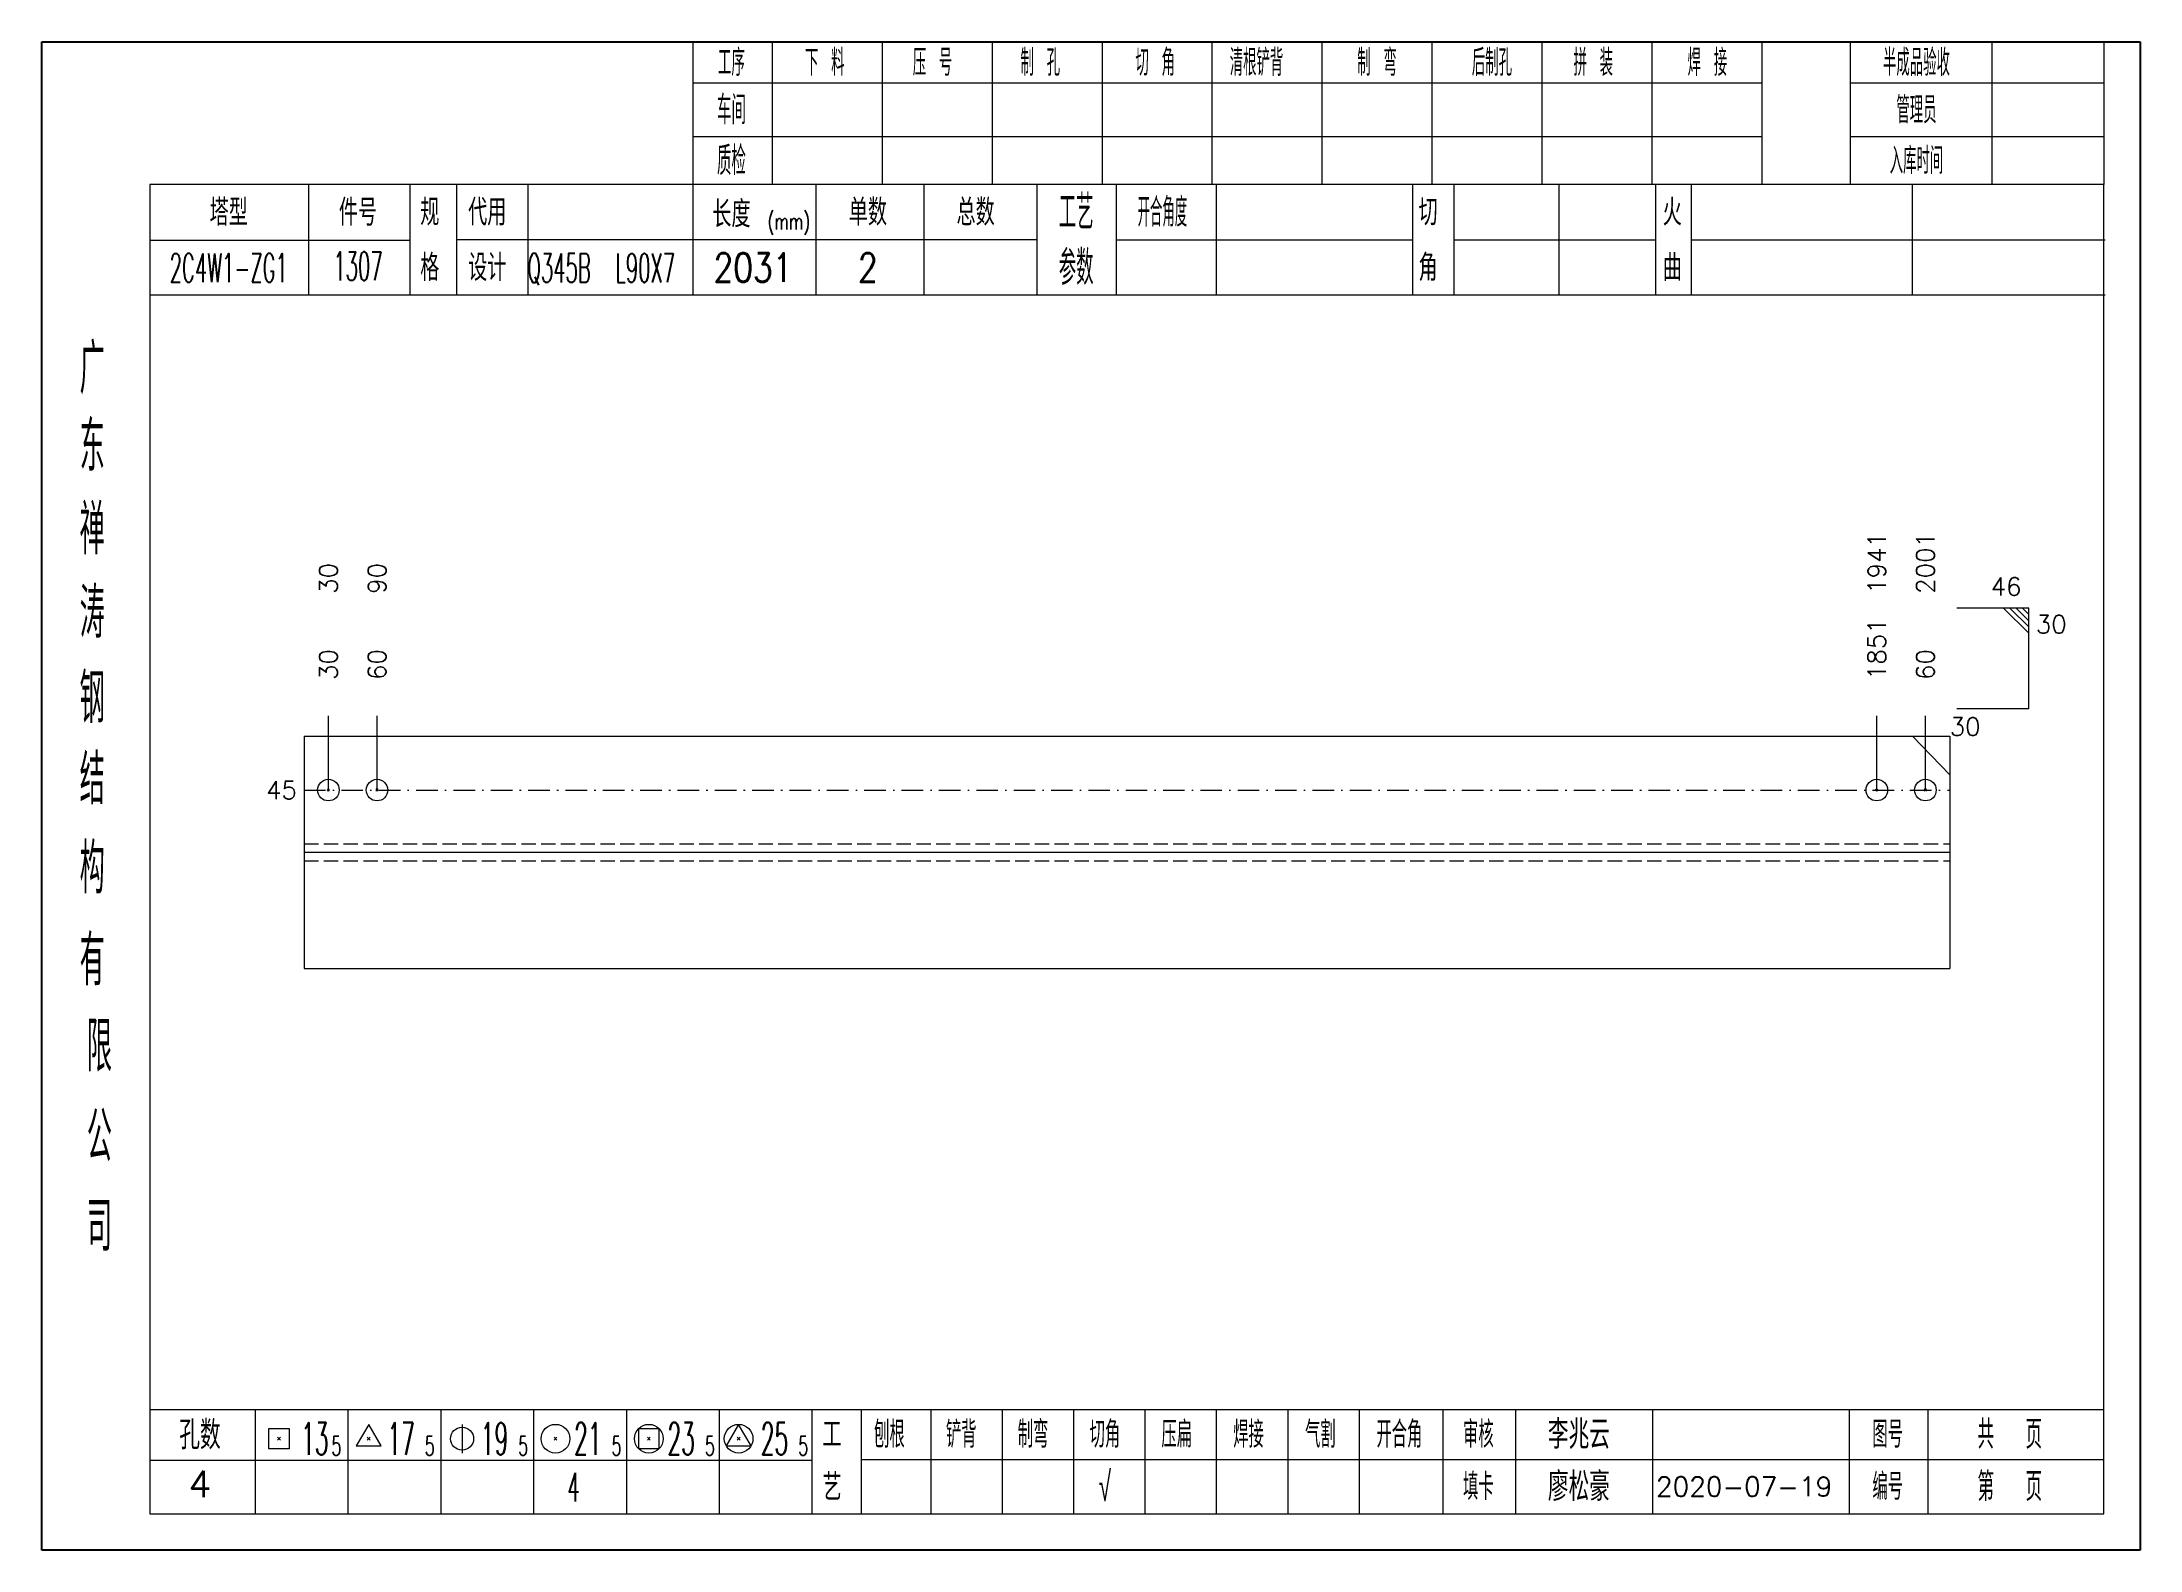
# Model space of a CAD drawing. Extents: x 154981 to 165753, y -86801 to -82885.
# Drawn here: x 159218.8 to 159510.9, y -83536.6 to -83326.7 of the extents above; entities that cross this region are included whole.
import ezdxf
from ezdxf.enums import TextEntityAlignment as Align

# ---------------------------------------------------------------- set-up
doc = ezdxf.new("R2010")
doc.units = 0
doc.header["$MEASUREMENT"] = 0
doc.linetypes.add('一点画线', pattern=[5.2, 3, -1, 0.2, -1])
doc.linetypes.add('虚线', pattern=[2.75, 2, -0.75])
doc.layers.get('0').update_dxf_attribs({"linetype": 'CONTINUOUS', "lineweight": 25})
for name, color, linetype, lineweight in [('1', 7, 'CONTINUOUS', 25), ('4', 7, 'CONTINUOUS', 25), ('5', 7, 'CONTINUOUS', 25)]:
    doc.layers.add(name, color=color, linetype=linetype, lineweight=lineweight)
doc.styles.get("Standard").update_dxf_attribs({"font": 'simplex.shx', "width": 0.7, "height": 3, "bigfont": 'gbhzfs.shx'})

msp = doc.modelspace()

# ---------------------------------------------------------------- texts
at = {"color": 7, "linetype": 'Continuous', "lineweight": 13}
for s, p in [('1941', (159474.24319, -83403.49383)), ('2001', (159481.01217, -83403.49383)), ('30', (159258.65115, -83403.49383)), ('90', (159265.42014, -83403.49383))]:
    msp.add_text(s, height=2.5, rotation=90, dxfattribs=at).set_placement(p, align=Align.MIDDLE_LEFT)
msp.add_text('46', height=2.5, dxfattribs=at).set_placement((159494.39666, -83404.49383), align=Align.BOTTOM_RIGHT)
at = {"color": 4, "linetype": 'Continuous', "lineweight": 9}
for s, p in [('1851', (159474.24319, -83415.49383)), ('30', (159258.65115, -83415.49383)), ('60', (159265.42014, -83415.49383)), ('60', (159481.01217, -83415.49383))]:
    msp.add_text(s, height=2.5, rotation=90, dxfattribs=at).set_placement(p, align=Align.MIDDLE_LEFT)
at = {"color": 7, "linetype": 'Continuous', "lineweight": 13}
msp.add_text('30', height=2.5, dxfattribs=at).set_placement((159496.39666, -83406.49383), align=Align.TOP_LEFT)
msp.add_text('30', height=2.5, dxfattribs=at).set_placement((159484.39666, -83421.99383), align=Align.MIDDLE_LEFT)
msp.add_text('45', height=2.5, dxfattribs=at).set_placement((159254.26666, -83430.82717), align=Align.MIDDLE_RIGHT)
at = {"layer": '4', "color": 1, "linetype": 'Continuous', "lineweight": 25}
for s, height, width, p in [('工序', 3.7, 0.7, (159314.76666, -83329.53733)), ('下 料', 3.7, 0.7, (159327.76666, -83329.53733)), ('压 号', 3.7, 0.7, (159342.76666, -83329.53733)), ('制 孔', 3.7, 0.7, (159357.76666, -83329.53733)), ('切 角', 3.7, 0.7, (159373.76666, -83329.53733)), ('清根铲背 ', 3.7, 0.7, (159388.76666, -83329.53733)), (' 制 弯', 3.7, 0.7, (159403.76666, -83329.53733)), (' 后制孔', 3.7, 0.7, (159419.76666, -83329.53733)), ('拼 装', 3.7, 0.7, (159434.76666, -83329.53733)), (' 焊 接', 3.7, 0.7, (159449.76666, -83329.53733)), ('半成品验收', 3.7, 0.7, (159479.76666, -83329.53733)), ('车间', 4, 0.7, (159314.76666, -83336.13733)), ('管理员', 3.7, 0.7, (159479.76666, -83336.13733)), ('质检', 4, 0.7, (159314.76666, -83343.19733)), ('入库时间', 3.7, 0.7, (159479.76666, -83343.19733)), ('工艺', 4.8, 0.7, (159362.76666, -83350.37733)), ('(mm)', 2.24, 0.7, (159322.76666, -83351.63733)), ('开合角度', 4, 0.6, (159374.76666, -83350.37733)), ('2C4W1-ZG1', 4, 0.5, (159244.76666, -83358.11733)), ('1307', 4, 0.5, (159262.76666, -83357.86733)), ('Q345B', 4, 0.5, (159290.76666, -83358.13733)), ('L90X7', 4, 0.5, (159302.76666, -83358.13733)), ('2031', 4, 0.8, (159317.76666, -83358.08733)), ('2', 4, 0.8, (159333.76666, -83358.08733)), ('参数', 4.8, 0.7, (159362.76666, -83358.08733)), ('广', 6.96, 0.7, (159225.76666, -83372.16733)), ('东', 6.96, 0.7, (159225.76666, -83382.95733)), ('禅', 6.96, 0.7, (159225.76666, -83394.54733)), ('涛', 6.96, 0.7, (159225.76666, -83406.14733)), ('钢', 6.96, 0.7, (159225.76666, -83418.03733)), ('结', 6.96, 0.7, (159225.76666, -83429.34733)), ('构', 6.96, 0.7, (159225.76666, -83441.72733)), ('有', 6.96, 0.7, (159225.76666, -83454.53733)), ('限', 6.96, 0.7, (159226.76666, -83466.53733)), ('公', 6.96, 0.7, (159226.76666, -83479.07733)), ('司', 6.96, 0.7, (159226.76666, -83491.55733)), ('13', 4.47, 0.5, (159256.76666, -83521.13733)), ('17', 4.47, 0.5, (159268.76666, -83521.13733)), ('19', 4.47, 0.5, (159281.76666, -83521.13733)), ('21', 4.47, 0.5, (159294.76666, -83521.13733)), ('23', 4.47, 0.5, (159307.76666, -83521.13733)), ('25', 4.47, 0.5, (159320.76666, -83521.13733)), ('刨根', 3.7, 0.8, (159336.76666, -83520.53733)), ('铲背', 3.7, 0.8, (159346.76666, -83520.53733)), ('制弯', 3.7, 0.8, (159356.76666, -83520.53733)), ('切角', 3.7, 0.8, (159366.76666, -83520.53733)), ('压扁', 3.7, 0.8, (159376.76666, -83520.53733)), ('焊接', 3.7, 0.8, (159386.76666, -83520.53733)), ('气割', 3.7, 0.8, (159396.76666, -83520.53733)), ('开合角', 3.7, 0.8, (159407.76666, -83520.53733)), ('审核', 3.7, 0.8, (159418.76666, -83520.53733)), ('图号', 3.7, 0.8, (159475.76666, -83520.53733)), ('共  页', 4, 0.8, (159492.76666, -83520.53733)), ('5', 2.68, 0.6, (159259.76666, -83522.13733)), ('5', 2.68, 0.6, (159272.76666, -83522.13733)), ('5', 2.68, 0.6, (159285.76666, -83522.13733)), ('5', 2.68, 0.6, (159298.76666, -83522.13733)), ('5', 2.68, 0.6, (159311.76666, -83522.13733)), ('5', 2.68, 0.6, (159324.76666, -83522.13733)), ('√', 4, 0.6, (159366.76666, -83527.80733)), ('填卡', 3.7, 0.8, (159418.76666, -83527.80733)), ('编号', 3.7, 0.8, (159475.76666, -83527.80733)), ('第  页', 4, 0.8, (159492.76666, -83527.80733)), ('4', 4, 0.5, (159292.76666, -83527.88733))]:
    msp.add_text(s, height=height, dxfattribs=dict(at, width=width)).set_placement(p, align=Align.MIDDLE_CENTER)
for s, height, p in [('塔型', 3.7, (159244.76666, -83350.40733)), ('件号', 3.7, (159262.76666, -83350.40733)), ('规', 3.7, (159272.76666, -83350.37733)), ('代用', 3.7, (159280.76666, -83350.37733)), ('长度', 3.7, (159314.76666, -83350.63733)), ('单数', 3.7, (159333.76666, -83350.37733)), ('总数', 3.7, (159348.76666, -83350.37733)), ('切', 3.7, (159411.76666, -83350.37733)), ('火', 3.7, (159445.76666, -83350.37733)), ('格', 3.7, (159272.76666, -83358.08733)), ('设计', 3.7, (159280.76666, -83358.08733)), ('角', 3.7, (159411.76666, -83358.08733)), ('曲', 3.7, (159445.76666, -83358.08733)), ('孔数', 4, (159240.76666, -83520.61733)), ('工', 3.7, (159328.76666, -83520.53733)), ('李兆云', 4, (159432.76666, -83520.53733)), ('4', 3.7, (159240.76666, -83527.44733)), ('艺', 3.7, (159328.76666, -83527.88733)), ('廖松豪', 4, (159432.76666, -83527.80733)), ('2020-07-19', 2.7, (159455.76666, -83527.80733))]:
    msp.add_text(s, height=height, dxfattribs=at).set_placement(p, align=Align.MIDDLE_CENTER)

# ---------------------------------------------------------------- blocks, each defined once
blk = doc.blocks.new('孔21.5')
at = {"layer": '5', "color": 7, "linetype": 'Continuous', "lineweight": 13}
for p, q in [((-0.1, -0.1), (0.1, 0.1)), ((0.1, -0.1), (-0.1, 0.1))]:
    blk.add_line(p, q, dxfattribs=at)
blk.add_circle((0, 0), 1, dxfattribs=at)
blk = doc.blocks.new('CTJGK')
at = {"color": 6, "linetype": 'Continuous'}
for p, q in [((0, 209.97), (292.13, 209.97)), ((0, 0), (0, 209.97)), ((292.13, 209.97), (292.13, 0)), ((292.13, 0), (0, 0))]:
    blk.add_line(p, q, dxfattribs=at)

# ---------------------------------------------------------------- linework, layer by layer
at = {"color": 7, "linetype": 'Continuous', "lineweight": 13}
for p, q in [((159495.39666, -83405.49383), (159485.39666, -83405.49383)), ((159491.89666, -83405.49383), (159495.39666, -83408.99383)), ((159492.77166, -83405.49383), (159495.39666, -83408.11883)), ((159493.64666, -83405.49383), (159495.39666, -83407.24383)), ((159494.52166, -83405.49383), (159495.39666, -83406.36883)), ((159495.39666, -83419.49383), (159495.39666, -83405.49383)), ((159258.65115, -83430.82717), (159258.65115, -83420.49383)), ((159265.42014, -83430.82717), (159265.42014, -83420.49383)), ((159474.24319, -83430.82717), (159474.24319, -83420.49383)), ((159481.01217, -83430.82717), (159481.01217, -83420.49383)), ((159495.39666, -83419.49383), (159485.39666, -83419.49383)), ((159484.39666, -83428.71605), (159479.20711, -83423.32717))]:
    msp.add_line(p, q, dxfattribs=at)
at = {"color": 7, "linetype": 'Continuous', "lineweight": 18}
for p, q in [((159255.26666, -83423.32717), (159255.26666, -83455.6605)), ((159255.26666, -83423.32717), (159484.39666, -83423.32717)), ((159484.39666, -83423.32717), (159484.39666, -83455.6605)), ((159255.26666, -83439.49383), (159484.39666, -83439.49383))]:
    msp.add_line(p, q, dxfattribs=at)
at = {"color": 1, "linetype": '一点画线', "lineweight": 13}
msp.add_line((159255.26666, -83430.82717), (159484.39666, -83430.82717), dxfattribs=at)
at = {"color": 6, "linetype": '虚线', "lineweight": 18}
for p, q in [((159255.26666, -83438.32717), (159484.39666, -83438.32717)), ((159255.26666, -83440.6605), (159484.39666, -83440.6605))]:
    msp.add_line(p, q, dxfattribs=at)
at = {"layer": '1', "color": 7, "linetype": 'Continuous', "lineweight": 18}
msp.add_line((159255.26666, -83455.6605), (159484.39666, -83455.6605), dxfattribs=at)
at = {"layer": '4', "color": 1, "linetype": 'Continuous', "lineweight": 18}
for p, q in [((159218.76666, -83326.66733), (159218.76666, -83536.63733)), ((159510.89666, -83326.66733), (159218.76666, -83326.66733)), ((159309.39666, -83326.66733), (159309.39666, -83346.50733)), ((159320.42666, -83326.66733), (159320.42666, -83346.52733)), ((159335.73666, -83326.66733), (159335.73666, -83346.52733)), ((159351.05666, -83326.66733), (159351.05666, -83346.52733)), ((159366.36666, -83326.66733), (159366.36666, -83346.52733)), ((159381.67666, -83326.66733), (159381.67666, -83346.52733)), ((159396.98666, -83326.66733), (159396.98666, -83346.52733)), ((159412.30666, -83326.66733), (159412.30666, -83346.52733)), ((159427.61666, -83326.66733), (159427.61666, -83346.52733)), ((159442.92666, -83326.66733), (159442.92666, -83346.52733)), ((159458.23666, -83326.66733), (159458.23666, -83346.50733)), ((159458.23666, -83326.66733), (159458.23666, -83346.52733)), ((159470.51666, -83326.66733), (159470.51666, -83346.52733)), ((159490.26666, -83326.66733), (159490.26666, -83346.52733)), ((159505.84666, -83326.66733), (159505.84666, -83346.52733)), ((159510.89666, -83356.46733), (159510.89666, -83326.66733)), ((159458.23666, -83332.39733), (159309.39666, -83332.39733)), ((159505.84666, -83332.39733), (159470.51666, -83332.39733)), ((159458.23666, -83339.87733), (159309.39666, -83339.87733)), ((159505.84666, -83339.87733), (159470.51666, -83339.87733)), ((159233.77666, -83346.52733), (159233.77666, -83531.58733)), ((159505.84666, -83346.52733), (159233.77666, -83346.52733)), ((159255.89666, -83346.51733), (159255.89666, -83361.93733)), ((159270.04666, -83361.93733), (159270.04666, -83346.52733)), ((159276.54666, -83361.93733), (159276.54666, -83346.52733)), ((159286.41666, -83346.52733), (159286.41666, -83361.93733)), ((159309.39666, -83346.50733), (159309.39666, -83361.93733)), ((159326.51666, -83346.52733), (159326.51666, -83361.93733)), ((159341.56666, -83346.52733), (159341.56666, -83361.93733)), ((159357.26666, -83346.52733), (159357.26666, -83361.93733)), ((159368.32666, -83346.52733), (159368.32666, -83361.93733)), ((159382.27666, -83346.52733), (159382.27666, -83361.93733)), ((159409.57666, -83346.52733), (159409.57666, -83361.93733)), ((159415.33666, -83346.52733), (159415.33666, -83361.93733)), ((159429.95666, -83346.52733), (159429.95666, -83361.93733)), ((159443.41666, -83346.52733), (159443.41666, -83361.93733)), ((159448.40666, -83346.52733), (159448.40666, -83361.93733)), ((159479.14666, -83346.52733), (159479.14666, -83361.93733)), ((159505.84666, -83531.58733), (159505.84666, -83346.52733)), ((159270.04666, -83354.28733), (159233.77666, -83354.28733)), ((159357.26666, -83354.23733), (159276.54666, -83354.23733)), ((159368.32666, -83354.23733), (159409.57666, -83354.23733)), ((159415.33666, -83354.23733), (159443.41666, -83354.23733)), ((159448.40666, -83354.23733), (159506.02666, -83354.23733)), ((159510.89666, -83536.63733), (159510.89666, -83356.46733)), ((159506.02666, -83361.93733), (159233.77666, -83361.93733)), ((159233.77666, -83517.05733), (159505.84666, -83517.05733)), ((159248.46666, -83517.05733), (159248.46666, -83531.58733)), ((159261.39666, -83531.58733), (159261.39666, -83517.05733)), ((159274.32666, -83517.05733), (159274.32666, -83531.58733)), ((159287.24666, -83531.58733), (159287.24666, -83517.05733)), ((159300.17666, -83517.05733), (159300.17666, -83531.58733)), ((159313.10666, -83531.58733), (159313.10666, -83517.05733)), ((159326.02666, -83531.58733), (159326.02666, -83517.05733)), ((159332.89666, -83531.58733), (159332.89666, -83517.05733)), ((159342.55666, -83531.58733), (159342.55666, -83517.05733)), ((159352.49666, -83531.58733), (159352.49666, -83517.05733)), ((159362.43666, -83531.58733), (159362.43666, -83517.05733)), ((159372.38666, -83531.58733), (159372.38666, -83517.05733)), ((159382.32666, -83531.58733), (159382.32666, -83517.05733)), ((159392.26666, -83531.58733), (159392.26666, -83517.05733)), ((159402.21666, -83531.58733), (159402.21666, -83517.05733)), ((159413.85666, -83531.58733), (159413.85666, -83517.05733)), ((159424.00666, -83531.58733), (159424.00666, -83517.05733)), ((159443.06666, -83531.58733), (159443.06666, -83517.05733)), ((159470.44666, -83531.58733), (159470.44666, -83517.05733)), ((159481.40666, -83531.58733), (159481.40666, -83517.05733)), ((159326.02666, -83524.18733), (159233.77666, -83524.18733)), ((159332.85666, -83524.02733), (159505.84666, -83524.02733)), ((159233.77666, -83531.58733), (159505.84666, -83531.58733)), ((159218.76666, -83536.63733), (159510.89666, -83536.63733))]:
    msp.add_line(p, q, dxfattribs=at)
at = {"layer": '4', "color": 7, "linetype": 'Continuous', "lineweight": 13}
for p, q in [((159250.35266, -83522.55133), (159250.35266, -83519.72333)), ((159250.35266, -83519.72333), (159253.18066, -83519.72333)), ((159253.18066, -83519.72333), (159253.18066, -83522.55133)), ((159264.26666, -83519.13733), (159262.53466, -83522.13733)), ((159265.99866, -83522.13733), (159264.26666, -83519.13733)), ((159277.26666, -83519.13733), (159277.26666, -83523.13733)), ((159301.85266, -83522.55133), (159301.85266, -83519.72333)), ((159301.85266, -83519.72333), (159304.68066, -83519.72333)), ((159304.68066, -83519.72333), (159304.68066, -83522.55133)), ((159315.76666, -83519.13733), (159314.03466, -83522.13733)), ((159317.49866, -83522.13733), (159315.76666, -83519.13733)), ((159253.18066, -83522.55133), (159250.35266, -83522.55133)), ((159251.56666, -83521.33733), (159251.96666, -83520.93733)), ((159251.96666, -83521.33733), (159251.56666, -83520.93733)), ((159262.53466, -83522.13733), (159265.99866, -83522.13733)), ((159264.06666, -83521.33733), (159264.46666, -83520.93733)), ((159264.46666, -83521.33733), (159264.06666, -83520.93733)), ((159290.06666, -83521.33733), (159290.46666, -83520.93733)), ((159290.46666, -83521.33733), (159290.06666, -83520.93733)), ((159304.68066, -83522.55133), (159301.85266, -83522.55133)), ((159303.06666, -83521.33733), (159303.46666, -83520.93733)), ((159303.46666, -83521.33733), (159303.06666, -83520.93733)), ((159314.03466, -83522.13733), (159317.49866, -83522.13733)), ((159315.56666, -83521.33733), (159315.96666, -83520.93733)), ((159315.96666, -83521.33733), (159315.56666, -83520.93733))]:
    msp.add_line(p, q, dxfattribs=at)
for centre, radius in [((159277.26666, -83521.13733), 1.6), ((159290.26666, -83521.13733), 2), ((159303.26666, -83521.13733), 2), ((159315.76666, -83521.13733), 2)]:
    msp.add_circle(centre, radius, dxfattribs=at)

# ---------------------------------------------------------------- block references
at = {"color": 0, "linetype": 'Continuous'}
msp.add_blockref('CTJGK', (159218.76666, -83536.63733), dxfattribs=at)
at = {"color": 4, "linetype": 'Continuous', "lineweight": 9, "xscale": 1.5, "yscale": 1.5, "zscale": 1.5}
for p in [(159258.65115, -83430.82717), (159265.42014, -83430.82717), (159474.24319, -83430.82717), (159481.01217, -83430.82717)]:
    msp.add_blockref('孔21.5', p, dxfattribs=at)

msp.set_redraw_order([(e.dxf.handle, doc.entitydb.next_handle()) for e in msp.query("TEXT MTEXT ATTDEF DIMENSION ARC_DIMENSION")])  # texts and dimensions are drawn at this point

doc.saveas('drawing.dxf')
